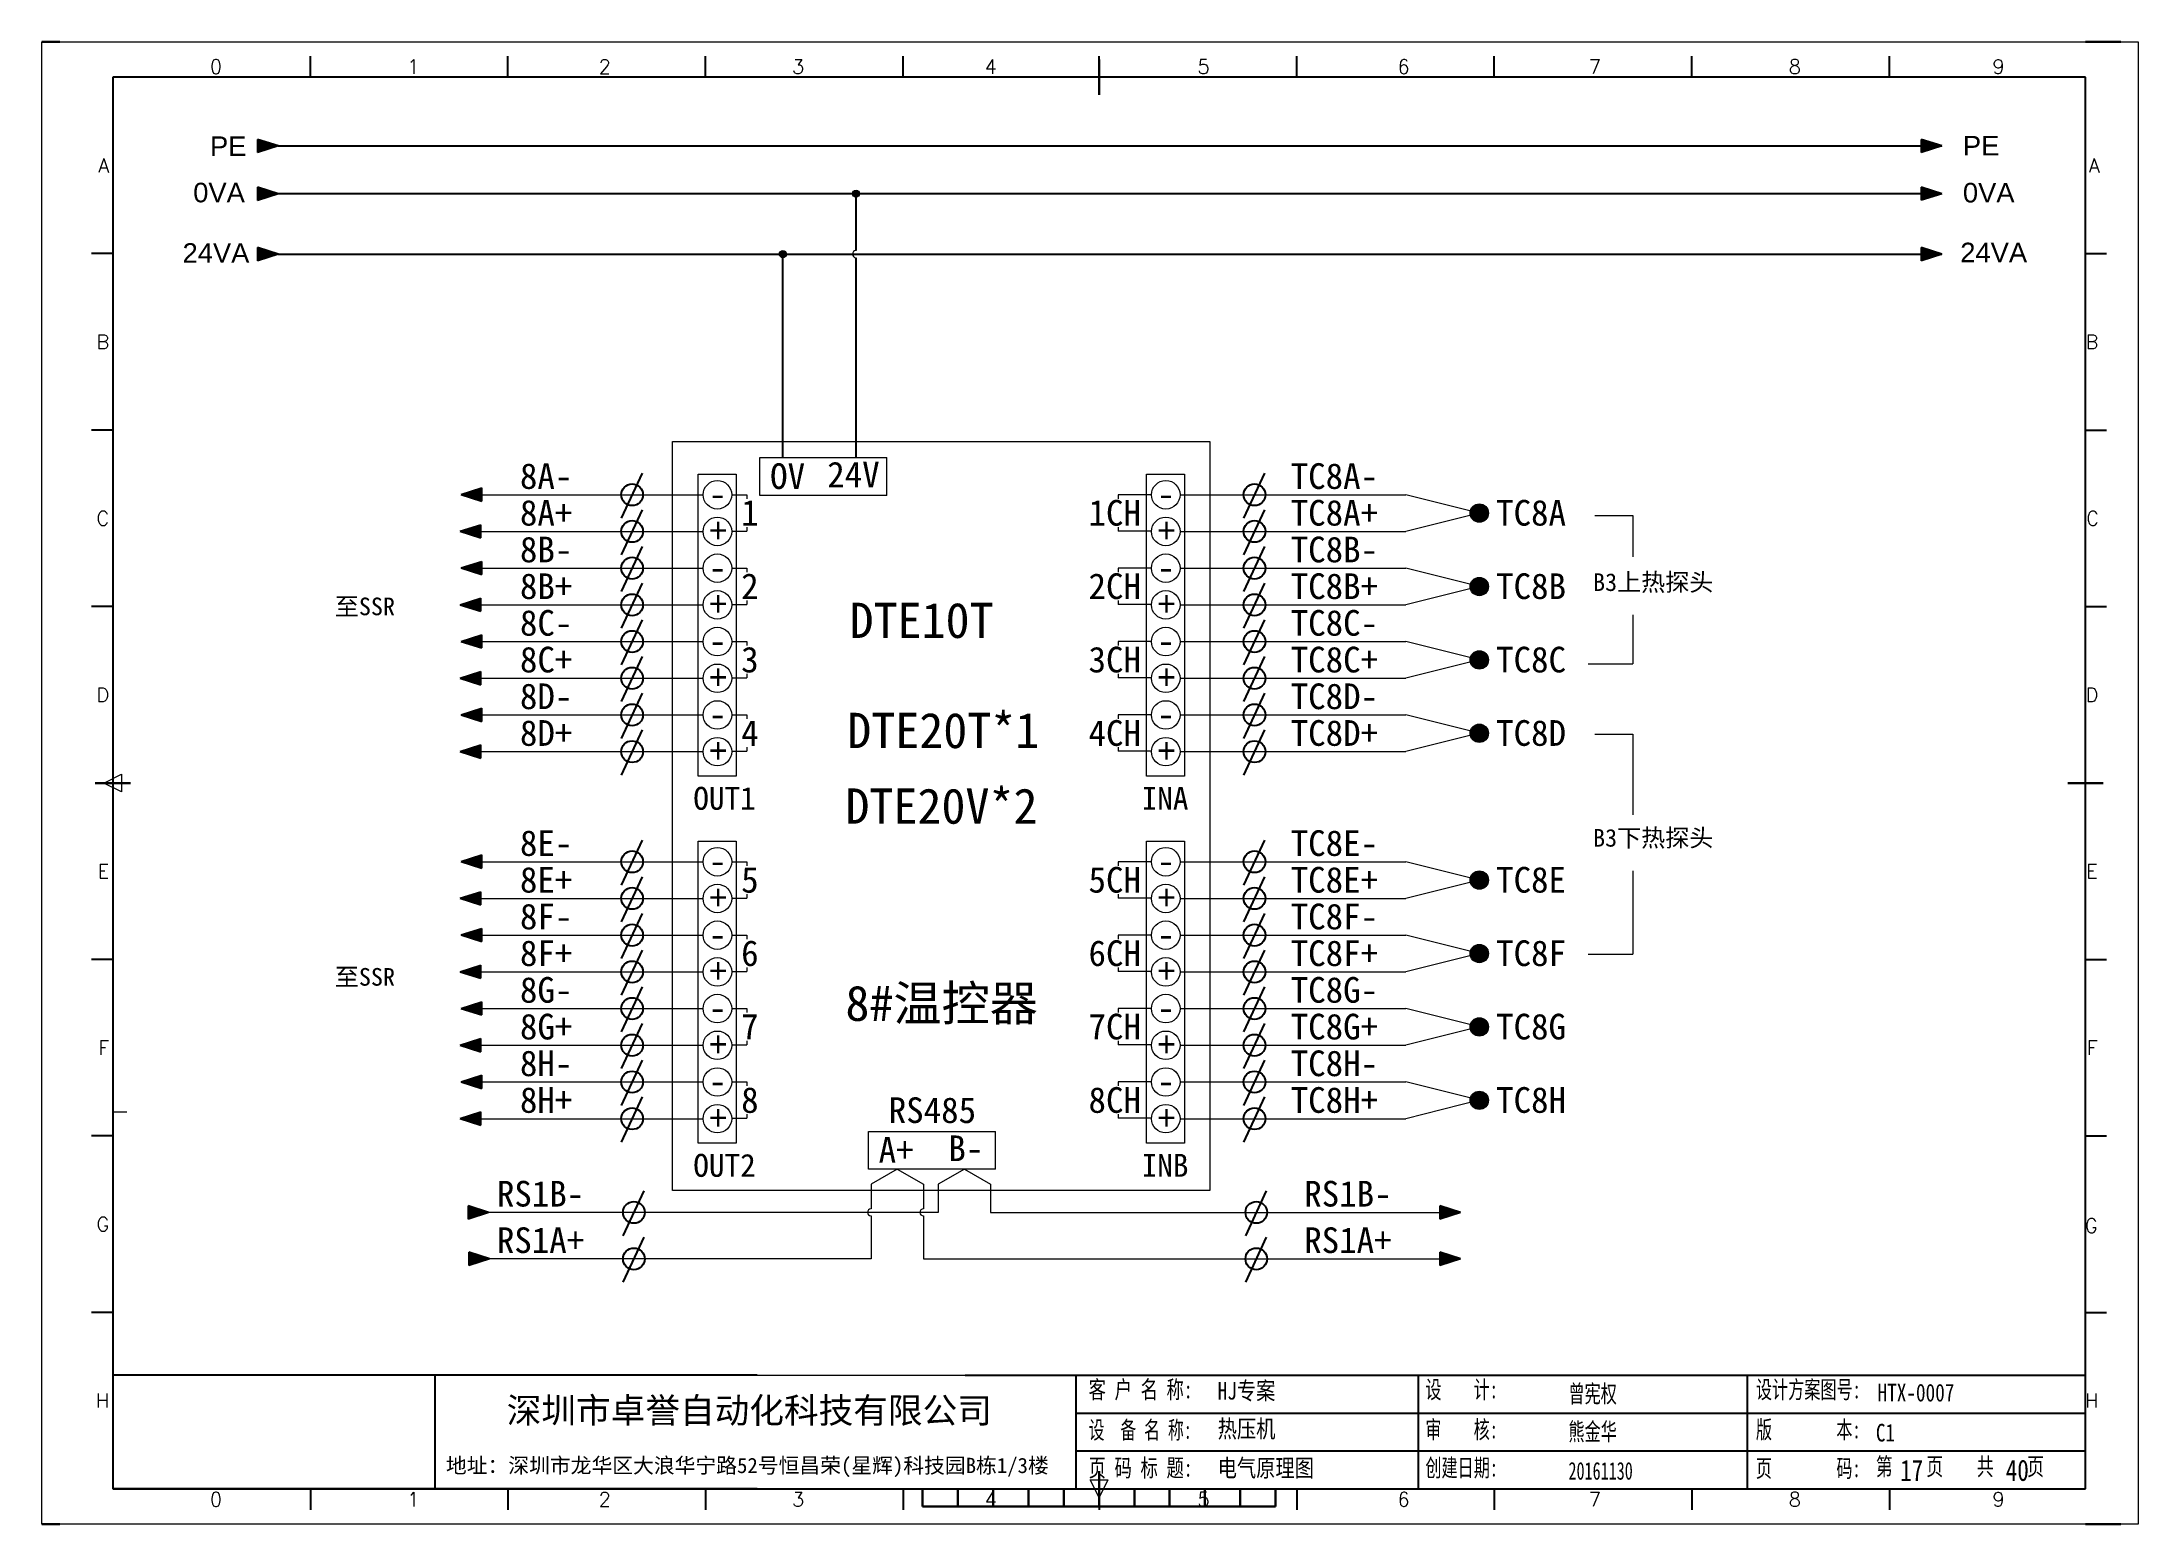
# Model space of a CAD drawing. Extents: x 35123 to 43919, y -4314 to -326.
# Drawn here: x 37957.4 to 38254.4, y -3263.9 to -3053.9 of the extents above; entities that cross this region are included whole.
import ezdxf
from ezdxf.enums import TextEntityAlignment as Align

# ---------------------------------------------------------------- set-up
doc = ezdxf.new("R2010")
doc.units = 0
doc.header["$MEASUREMENT"] = 0
doc.layers.add('AE_BOR', color=1, linetype='Continuous')
doc.layers.add('MISC', color=2, linetype='Continuous')
doc.styles.add('Standard0.67', font='', dxfattribs={"width": 0.67})
doc.styles.add('Standard_0.8', font='SimSun.ttf', dxfattribs={"width": 0.8})
doc.styles.add('WD', font='romans.shx', dxfattribs={"bigfont": 'gbcbig.shx'})
doc.styles.add('宋', font='SimSun.ttf', dxfattribs={"width": 0.7})
doc.styles.add('样式 0', font='')
doc.styles.add('样式 8', font='arial.ttf')
doc.styles.get('Standard0.67').set_extended_font_data('FangSong_GB2312')
doc.styles.get('样式 0').set_extended_font_data('KaiTi_GB2312')

msp = doc.modelspace()

# ---------------------------------------------------------------- texts
at = {"color": 0, "char_height": 2.772, "attachment_point": 1, "style": '样式 8'}
for s, insert, width in [('0VA', (37978.87, -3073.824), 4.96666), ('0VA', (38229.614, -3073.842), 4.96666), ('24VA', (37977.358, -3082.387), 4.96666), ('24VA', (38229.239, -3082.318), 15.27425)]:
    msp.add_mtext(s, dxfattribs=dict(at, insert=insert, width=width))
at = {"color": 0, "lineweight": 0, "attachment_point": 1}
for s, insert, char_height, width in [('{\\fSimSun|b0|i0|c134|p2;B3上热探头}', (38177.216, -3129.163), 2.5, 22.18919), ('{\\fSimSun|b0|i0|c134|p2;至SSR}', (37998.935, -3132.601), 2.5, 16.90853), ('{\\fSimSun|b0|i0|c134|p2;DTE10T}', (38071.863, -3133.322), 5, 33.81706), ('{\\fSimSun|b0|i0|c134|p2;DTE20T*1}', (38071.537, -3148.924), 5, 33.81706), ('{\\fSimSun|b0|i0|c134|p2;OUT1}', (38049.724, -3159.416), 3.25, 9.25756), ('{\\fSimSun|b0|i0|c134|p2;DTE20V*2}', (38071.282, -3159.635), 5, 33.81706), ('{\\fSimSun|b0|i0|c134|p2;INA}', (38113.251, -3159.416), 3.25, 9.25756), ('{\\fSimSun|b0|i0|c134|p2;B3下热探头}', (38177.216, -3165.388), 2.5, 22.18919), ('{\\fSimSun|b0|i0|c134|p2;至SSR}', (37998.935, -3185.088), 2.5, 16.90853), ('{\\fSimSun|b0|i0|c134|p2;8#温控器}', (38071.282, -3187.576), 5, 33.81706), ('{\\fSimSun|b0|i0|c134|p2;OUT2}', (38049.724, -3211.416), 3.25, 9.25756), ('{\\fSimSun|b0|i0|c134|p2;INB}', (38113.251, -3211.416), 3.25, 9.25756)]:
    msp.add_mtext(s, dxfattribs=dict(at, insert=insert, char_height=char_height, width=width))
at = {"ltscale": 2, "attachment_point": 1}
for s, insert, char_height, width, style in [('{\\fSimSun|b0|i0|c134|p2;\\W0.72;客 户 名 称:}', (38105.735, -3243.553), 2.5, 16.24768, 'Standard0.67'), ('{\\fSimSun|b0|i0|c134|p2;设    计:}', (38153.449, -3243.553), 2.5, 12.03121, 'Standard0.67'), ('{\\fSimSun|b0|i0|c134|p2;设计方案图号:}', (38200.282, -3243.553), 2.5, 15.1644, 'Standard0.67'), ('HJ专案', (38124.022, -3243.727), 2.5, 33.90777, 'Standard_0.8'), ('{\\fSimSun|b0|i0|c134|p2;曾宪权}', (38173.726, -3244.155), 2.5, 12.03121, 'Standard0.67'), ('{\\f@SimSun|b0|i0|c134|p2;HTX-0007}', (38217.521, -3243.994), 2.5, 33.90777, 'Standard_0.8'), ('{\\fSimSun|b0|i0|c134|p2;\\W0.66;设  备 名 称:}', (38105.735, -3249.282), 2.5, 15.12342, 'Standard0.67'), ('{\\fSimSun|b0|i0|c134|p2;热压机}', (38124.022, -3249.115), 2.5, 33.90777, 'Standard_0.8'), ('{\\fSimSun|b0|i0|c134|p2;审    核:}', (38153.449, -3249.227), 2.5, 12.03121, 'Standard0.67'), ('{\\fSimSun|b0|i0|c134|p2;熊金华}', (38173.726, -3249.517), 2.5, 12.03121, 'Standard0.67'), ('{\\fSimSun|b0|i0|c134|p2;版        本:}', (38200.282, -3249.227), 2.5, 16.84978, 'Standard0.67'), ('C1', (38217.281, -3249.667), 2.5, 5.97175, 'Standard_0.8'), ('{\\fSimSun|b0|i0|c134|p2;\\W0.72;页 码 标 题:}', (38105.735, -3254.65), 2.5, 15.12342, 'Standard0.67'), ('{\\fSimSun|b0|i0|c134|p2;电气原理图}', (38124.022, -3254.663), 2.5, 33.90777, 'Standard_0.8'), ('{\\fSimSun|b0|i0|c134|p2;创建日期:}', (38153.449, -3254.634), 2.5, 12.03121, 'Standard0.67'), ('{\\fSimSun|b0|i0|c134|p2;20161130}', (38173.726, -3255.075), 2.5, 12.03121, 'Standard0.67'), ('{\\fSimSun|b0|i0|c134|p2;页        码:}', (38200.282, -3254.713), 2.5, 15.72579, 'Standard0.67'), ('第    页    共    页', (38217.279, -3254.468), 2.5, 33.90777, '宋'), ('17', (38220.716, -3254.773), 3, 3.76639, 'Standard_0.8'), ('40', (38235.685, -3254.748), 3, 3.76639, 'Standard_0.8')]:
    msp.add_mtext(s, dxfattribs=dict(at, insert=insert, char_height=char_height, width=width, style=style))
at = {"attachment_point": 7}
for s, insert, char_height, width in [('{\\fSimSun|b0|i0|c134|p2;深圳市卓誉自动化科技有限公司}', (38023.287, -3249.958), 3.6, 80.67766), ('{\\fSimSun|b0|i0|c134|p2;地址：深圳市龙华区大浪华宁路52号恒昌荣(星辉)科技园B栋1/3楼}', (38014.675, -3257.218), 2.16, 89.25675)]:
    msp.add_mtext(s, dxfattribs=dict(at, insert=insert, char_height=char_height, width=width))
at = {"layer": 'MISC', "color": 0, "attachment_point": 1}
for s, insert, char_height, width, style in [('PE', (37981.25, -3067.259), 2.772, 4.96666, '样式 8'), ('PE', (38229.614, -3067.189), 2.772, 4.96666, '样式 8'), ('{\\fNSimSun|b0|i0|c134|p49;8A-}', (38025.162, -3113.564), 3.64, 3.36355, '样式 0'), ('{\\fNSimSun|b0|i0|c134|p49;OV}', (38060.61, -3113.57), 3.64, 3.36355, '样式 0'), ('{\\fNSimSun|b0|i0|c134|p49;24V}', (38068.699, -3113.349), 3.64, 3.36355, '样式 0'), ('{\\fNSimSun|b0|i0|c134|p49;TC8A-}', (38134.368, -3113.564), 3.64, 3.36355, '样式 0'), ('{\\fNSimSun|b0|i0|c134|p49;-}', (38051.943, -3116.083), 3.64, 3.36355, '样式 0'), ('{\\fNSimSun|b0|i0|c134|p49;-}', (38115.47, -3116.083), 3.64, 3.36355, '样式 0'), ('{\\fNSimSun|b0|i0|c134|p49;8A+}', (38025.162, -3118.764), 3.64, 3.36355, '样式 0'), ('{\\fNSimSun|b0|i0|c134|p49;1}', (38056.507, -3118.764), 3.64, 3.36355, '样式 0'), ('{\\fNSimSun|b0|i0|c134|p49;1CH}', (38105.722, -3118.764), 3.64, 3.36355, '样式 0'), ('{\\fNSimSun|b0|i0|c134|p49;TC8A+}', (38134.368, -3118.764), 3.64, 3.36355, '样式 0'), ('{\\fNSimSun|b0|i0|c134|p49;TC8A}', (38163.475, -3118.764), 3.64, 3.36355, '样式 0'), ('{\\fNSimSun|b0|i0|c134|p49;8B-}', (38025.162, -3123.964), 3.64, 3.36355, '样式 0'), ('{\\fNSimSun|b0|i0|c134|p49;+}', (38052.017, -3121.283), 3.64, 3.36355, '样式 0'), ('{\\fNSimSun|b0|i0|c134|p49;+}', (38115.544, -3121.283), 3.64, 3.36355, '样式 0'), ('{\\fNSimSun|b0|i0|c134|p49;TC8B-}', (38134.368, -3123.964), 3.64, 3.36355, '样式 0'), ('{\\fNSimSun|b0|i0|c134|p49;8B+}', (38025.162, -3129.164), 3.64, 3.36355, '样式 0'), ('{\\fNSimSun|b0|i0|c134|p49;-}', (38051.943, -3126.483), 3.64, 3.36355, '样式 0'), ('{\\fNSimSun|b0|i0|c134|p49;2}', (38056.507, -3129.164), 3.64, 3.36355, '样式 0'), ('{\\fNSimSun|b0|i0|c134|p49;2CH}', (38105.722, -3129.164), 3.64, 3.36355, '样式 0'), ('{\\fNSimSun|b0|i0|c134|p49;-}', (38115.47, -3126.483), 3.64, 3.36355, '样式 0'), ('{\\fNSimSun|b0|i0|c134|p49;TC8B+}', (38134.368, -3129.164), 3.64, 3.36355, '样式 0'), ('{\\fNSimSun|b0|i0|c134|p49;TC8B}', (38163.475, -3129.164), 3.64, 3.36355, '样式 0'), ('{\\fNSimSun|b0|i0|c134|p49;+}', (38052.017, -3131.683), 3.64, 3.36355, '样式 0'), ('{\\fNSimSun|b0|i0|c134|p49;+}', (38115.544, -3131.683), 3.64, 3.36355, '样式 0'), ('{\\fNSimSun|b0|i0|c134|p49;8C-}', (38025.162, -3134.364), 3.64, 3.36355, '样式 0'), ('{\\fNSimSun|b0|i0|c134|p49;TC8C-}', (38134.368, -3134.364), 3.64, 3.36355, '样式 0'), ('{\\fNSimSun|b0|i0|c134|p49;-}', (38051.943, -3136.883), 3.64, 3.36355, '样式 0'), ('{\\fNSimSun|b0|i0|c134|p49;-}', (38115.47, -3136.883), 3.64, 3.36355, '样式 0'), ('{\\fNSimSun|b0|i0|c134|p49;8C+}', (38025.162, -3139.564), 3.64, 3.36355, '样式 0'), ('{\\fNSimSun|b0|i0|c134|p49;3}', (38056.507, -3139.564), 3.64, 3.36355, '样式 0'), ('{\\fNSimSun|b0|i0|c134|p49;3CH}', (38105.722, -3139.564), 3.64, 3.36355, '样式 0'), ('{\\fNSimSun|b0|i0|c134|p49;TC8C+}', (38134.368, -3139.564), 3.64, 3.36355, '样式 0'), ('{\\fNSimSun|b0|i0|c134|p49;TC8C}', (38163.475, -3139.564), 3.64, 3.36355, '样式 0'), ('{\\fNSimSun|b0|i0|c134|p49;8D-}', (38025.162, -3144.764), 3.64, 3.36355, '样式 0'), ('{\\fNSimSun|b0|i0|c134|p49;+}', (38052.017, -3142.083), 3.64, 3.36355, '样式 0'), ('{\\fNSimSun|b0|i0|c134|p49;+}', (38115.544, -3142.083), 3.64, 3.36355, '样式 0'), ('{\\fNSimSun|b0|i0|c134|p49;TC8D-}', (38134.368, -3144.764), 3.64, 3.36355, '样式 0'), ('{\\fNSimSun|b0|i0|c134|p49;8D+}', (38025.162, -3149.964), 3.64, 3.36355, '样式 0'), ('{\\fNSimSun|b0|i0|c134|p49;-}', (38051.943, -3147.283), 3.64, 3.36355, '样式 0'), ('{\\fNSimSun|b0|i0|c134|p49;4}', (38056.507, -3149.964), 3.64, 3.36355, '样式 0'), ('{\\fNSimSun|b0|i0|c134|p49;4CH}', (38105.722, -3149.964), 3.64, 3.36355, '样式 0'), ('{\\fNSimSun|b0|i0|c134|p49;-}', (38115.47, -3147.283), 3.64, 3.36355, '样式 0'), ('{\\fNSimSun|b0|i0|c134|p49;TC8D+}', (38134.368, -3149.964), 3.64, 3.36355, '样式 0'), ('{\\fNSimSun|b0|i0|c134|p49;TC8D}', (38163.475, -3149.964), 3.64, 3.36355, '样式 0'), ('{\\fNSimSun|b0|i0|c134|p49;+}', (38052.017, -3152.483), 3.64, 3.36355, '样式 0'), ('{\\fNSimSun|b0|i0|c134|p49;+}', (38115.544, -3152.483), 3.64, 3.36355, '样式 0'), ('{\\fNSimSun|b0|i0|c134|p49;8E-}', (38025.162, -3165.564), 3.64, 3.36355, '样式 0'), ('{\\fNSimSun|b0|i0|c134|p49;TC8E-}', (38134.368, -3165.564), 3.64, 3.36355, '样式 0'), ('{\\fNSimSun|b0|i0|c134|p49;8E+}', (38025.162, -3170.764), 3.64, 3.36355, '样式 0'), ('{\\fNSimSun|b0|i0|c134|p49;-}', (38051.943, -3168.083), 3.64, 3.36355, '样式 0'), ('{\\fNSimSun|b0|i0|c134|p49;5}', (38056.507, -3170.764), 3.64, 3.36355, '样式 0'), ('{\\fNSimSun|b0|i0|c134|p49;5CH}', (38105.722, -3170.764), 3.64, 3.36355, '样式 0'), ('{\\fNSimSun|b0|i0|c134|p49;-}', (38115.47, -3168.083), 3.64, 3.36355, '样式 0'), ('{\\fNSimSun|b0|i0|c134|p49;TC8E+}', (38134.368, -3170.764), 3.64, 3.36355, '样式 0'), ('{\\fNSimSun|b0|i0|c134|p49;TC8E}', (38163.475, -3170.764), 3.64, 3.36355, '样式 0'), ('{\\fNSimSun|b0|i0|c134|p49;+}', (38052.017, -3173.283), 3.64, 3.36355, '样式 0'), ('{\\fNSimSun|b0|i0|c134|p49;+}', (38115.544, -3173.283), 3.64, 3.36355, '样式 0'), ('{\\fNSimSun|b0|i0|c134|p49;8F-}', (38025.162, -3175.964), 3.64, 3.36355, '样式 0'), ('{\\fNSimSun|b0|i0|c134|p49;TC8F-}', (38134.368, -3175.964), 3.64, 3.36355, '样式 0'), ('{\\fNSimSun|b0|i0|c134|p49;-}', (38051.943, -3178.483), 3.64, 3.36355, '样式 0'), ('{\\fNSimSun|b0|i0|c134|p49;-}', (38115.47, -3178.483), 3.64, 3.36355, '样式 0'), ('{\\fNSimSun|b0|i0|c134|p49;8F+}', (38025.162, -3181.164), 3.64, 3.36355, '样式 0'), ('{\\fNSimSun|b0|i0|c134|p49;6}', (38056.507, -3181.164), 3.64, 3.36355, '样式 0'), ('{\\fNSimSun|b0|i0|c134|p49;6CH}', (38105.722, -3181.164), 3.64, 3.36355, '样式 0'), ('{\\fNSimSun|b0|i0|c134|p49;TC8F+}', (38134.368, -3181.164), 3.64, 3.36355, '样式 0'), ('{\\fNSimSun|b0|i0|c134|p49;TC8F}', (38163.475, -3181.164), 3.64, 3.36355, '样式 0'), ('{\\fNSimSun|b0|i0|c134|p49;8G-}', (38025.162, -3186.364), 3.64, 3.36355, '样式 0'), ('{\\fNSimSun|b0|i0|c134|p49;+}', (38052.017, -3183.683), 3.64, 3.36355, '样式 0'), ('{\\fNSimSun|b0|i0|c134|p49;+}', (38115.544, -3183.683), 3.64, 3.36355, '样式 0'), ('{\\fNSimSun|b0|i0|c134|p49;TC8G-}', (38134.368, -3186.364), 3.64, 3.36355, '样式 0'), ('{\\fNSimSun|b0|i0|c134|p49;8G+}', (38025.162, -3191.564), 3.64, 3.36355, '样式 0'), ('{\\fNSimSun|b0|i0|c134|p49;-}', (38051.943, -3188.883), 3.64, 3.36355, '样式 0'), ('{\\fNSimSun|b0|i0|c134|p49;7}', (38056.507, -3191.564), 3.64, 3.36355, '样式 0'), ('{\\fNSimSun|b0|i0|c134|p49;7CH}', (38105.722, -3191.564), 3.64, 3.36355, '样式 0'), ('{\\fNSimSun|b0|i0|c134|p49;-}', (38115.47, -3188.883), 3.64, 3.36355, '样式 0'), ('{\\fNSimSun|b0|i0|c134|p49;TC8G+}', (38134.368, -3191.564), 3.64, 3.36355, '样式 0'), ('{\\fNSimSun|b0|i0|c134|p49;TC8G}', (38163.475, -3191.564), 3.64, 3.36355, '样式 0'), ('{\\fNSimSun|b0|i0|c134|p49;+}', (38052.017, -3194.083), 3.64, 3.36355, '样式 0'), ('{\\fNSimSun|b0|i0|c134|p49;+}', (38115.544, -3194.083), 3.64, 3.36355, '样式 0'), ('{\\fNSimSun|b0|i0|c134|p49;8H-}', (38025.162, -3196.764), 3.64, 3.36355, '样式 0'), ('{\\fNSimSun|b0|i0|c134|p49;TC8H-}', (38134.368, -3196.764), 3.64, 3.36355, '样式 0'), ('{\\fNSimSun|b0|i0|c134|p49;-}', (38051.943, -3199.283), 3.64, 3.36355, '样式 0'), ('{\\fNSimSun|b0|i0|c134|p49;-}', (38115.47, -3199.283), 3.64, 3.36355, '样式 0'), ('{\\fNSimSun|b0|i0|c134|p49;8H+}', (38025.162, -3201.964), 3.64, 3.36355, '样式 0'), ('{\\fNSimSun|b0|i0|c134|p49;8}', (38056.507, -3201.964), 3.64, 3.36355, '样式 0'), ('{\\fNSimSun|b0|i0|c134|p49;RS485}', (38077.413, -3203.405), 3.64, 3.36355, '样式 0'), ('{\\fNSimSun|b0|i0|c134|p49;8CH}', (38105.722, -3201.964), 3.64, 3.36355, '样式 0'), ('{\\fNSimSun|b0|i0|c134|p49;TC8H+}', (38134.368, -3201.964), 3.64, 3.36355, '样式 0'), ('{\\fNSimSun|b0|i0|c134|p49;TC8H}', (38163.475, -3201.964), 3.64, 3.36355, '样式 0'), ('{\\fNSimSun|b0|i0|c134|p49;+}', (38052.017, -3204.483), 3.64, 3.36355, '样式 0'), ('{\\fNSimSun|b0|i0|c134|p49;+}', (38115.544, -3204.483), 3.64, 3.36355, '样式 0'), ('{\\fNSimSun|b0|i0|c134|p49;A+}', (38075.984, -3209.029), 3.64, 3.36355, '样式 0'), ('{\\fNSimSun|b0|i0|c134|p49;B-}', (38085.86, -3208.808), 3.64, 3.36355, '样式 0'), ('{\\fNSimSun|b0|i0|c134|p49;RS1B-}', (38021.891, -3215.243), 3.64, 3.36355, '样式 0'), ('{\\fNSimSun|b0|i0|c134|p49;RS1B-}', (38136.282, -3215.243), 3.64, 3.36355, '样式 0'), ('{\\fNSimSun|b0|i0|c134|p49;RS1A+}', (38021.891, -3221.829), 3.64, 3.36355, '样式 0'), ('{\\fNSimSun|b0|i0|c134|p49;RS1A+}', (38136.282, -3221.829), 3.64, 3.36355, '样式 0')]:
    msp.add_mtext(s, dxfattribs=dict(at, insert=insert, char_height=char_height, width=width, style=style))

# ---------------------------------------------------------------- blocks, each defined once
blk = doc.blocks.new('gb_a2_a')
for p, q in [((584, 410), (25, 410)), ((25, 410), (25, 10)), ((584, 10), (584, 410)), ((25, 10), (584, 10))]:
    blk.add_line(p, q)
at = {"lineweight": 9, "ltscale": 0.1}
blk.add_line((25, 116.86), (29, 116.86), dxfattribs=at)
at = {"layer": 'AE_BOR', "lineweight": 30}
for p, q in [((10, 420), (4.93, 420)), ((594, 420), (584, 420)), ((4.93, 0), (10, 0)), ((594, 0), (584, 0))]:
    blk.add_line(p, q, dxfattribs=at)
at = {"layer": 'AE_BOR', "color": 1, "lineweight": 15}
for p, q in [((4.93, 420), (598.93, 420)), ((4.93, 0), (4.93, 420)), ((598.93, 420), (598.93, 0)), ((22.5, 210), (27.5, 212.5)), ((27.5, 207.5), (22.5, 210)), ((27.5, 212.5), (27.5, 207.5)), ((304.5, 7.5), (302, 12.5)), ((302, 12.5), (307, 12.5)), ((307, 12.5), (304.5, 7.5)), ((598.93, 0), (4.93, 0))]:
    blk.add_line(p, q, dxfattribs=at)
at = {"layer": 'AE_BOR'}
for p, q in [((81, 410), (81, 416)), ((137, 410), (137, 416)), ((193, 410), (193, 416)), ((249, 410), (249, 416)), ((304.5, 410), (304.5, 416)), ((360.5, 410), (360.5, 416)), ((416.5, 410), (416.5, 416)), ((472.5, 410), (472.5, 416)), ((528.5, 410), (528.5, 416)), ((25, 360), (19, 360)), ((584, 360), (590, 360)), ((25, 310), (19, 310)), ((584, 310), (590, 310)), ((25, 260), (19, 260)), ((584, 260), (590, 260)), ((25, 160), (19, 160)), ((584, 160), (590, 160)), ((25, 110), (19, 110)), ((584, 110), (590, 110)), ((25, 60), (19, 60)), ((584, 60), (590, 60)), ((81, 10), (81, 4)), ((137, 10), (137, 4)), ((193, 10), (193, 4)), ((249, 10), (249, 4)), ((304.5, 10), (304.5, 4)), ((360.5, 10), (360.5, 4)), ((416.5, 10), (416.5, 4)), ((472.5, 10), (472.5, 4)), ((528.5, 10), (528.5, 4))]:
    blk.add_line(p, q, dxfattribs=at)
at = {"layer": 'AE_BOR', "color": 2, "lineweight": 30}
for p, q in [((304.5, 405), (304.5, 415)), ((20, 210), (30, 210)), ((579, 210), (589, 210)), ((304.5, 10), (304.5, 15)), ((304.5, 15), (304.5, 5)), ((254.5, 5), (254.5, 10)), ((264.5, 5), (264.5, 10)), ((274.5, 5), (274.5, 10)), ((284.5, 5), (284.5, 10)), ((294.5, 5), (294.5, 10)), ((304.5, 10), (304.5, 5)), ((314.5, 5), (314.5, 10)), ((324.5, 5), (324.5, 10)), ((334.5, 5), (334.5, 10)), ((344.5, 5), (344.5, 10)), ((354.5, 5), (354.5, 10)), ((254.5, 5), (354.5, 5))]:
    blk.add_line(p, q, dxfattribs=at)
at = {"layer": 'AE_BOR', "style": 'WD'}
for s, p in [('0', (54.27, 411)), ('1', (110.12, 411)), ('2', (164.42, 411)), ('3', (219.22, 411)), ('4', (273.82, 411)), ('5', (334.12, 411)), ('6', (390.81, 411)), ('7', (445.01, 411)), ('8', (501.67, 411)), ('9', (559.4, 411)), ('0', (54.27, 5)), ('1', (110.12, 5)), ('2', (164.42, 5)), ('3', (219.22, 5)), ('4', (273.82, 5)), ('5', (334.12, 5)), ('6', (390.81, 5)), ('7', (445.01, 5)), ('8', (501.67, 5)), ('9', (559.4, 5))]:
    blk.add_text(s, height=4, dxfattribs=at).set_placement(p, align=Align.CENTER)
for s, p in [('A', (24, 385)), ('A', (588.05, 385)), ('B', (24, 335)), ('B', (587.67, 335)), ('C', (24, 285)), ('C', (587.86, 285)), ('D', (24, 235)), ('D', (587.67, 235)), ('E', (24, 185)), ('E', (587.48, 185)), ('F', (24, 135)), ('F', (587.48, 135)), ('F', (587.48, 135)), ('G', (24, 85)), ('G', (587.48, 84.56)), ('H', (24, 35)), ('H', (587.67, 35))]:
    blk.add_text(s, height=4, dxfattribs=at).set_placement(p, align=Align.MIDDLE_RIGHT)

# ---------------------------------------------------------------- hatches: boundary and pattern name
for points in [[(37990.915, -3075.379), (37987.997, -3074.443), (37987.997, -3076.314)], [(38226.619, -3075.375), (38223.701, -3074.439), (38223.701, -3076.31)], [(37990.915, -3083.944), (37987.997, -3083.009), (37987.997, -3084.88)], [(38226.619, -3083.94), (38223.701, -3083.005), (38223.701, -3084.876)], [(38016.839, -3118.005), (38019.758, -3118.94), (38019.758, -3117.07)], [(38016.684, -3123.205), (38019.602, -3124.14), (38019.602, -3122.27)], [(38016.839, -3128.405), (38019.758, -3129.34), (38019.758, -3127.47)], [(38016.684, -3133.605), (38019.602, -3134.54), (38019.602, -3132.67)], [(38016.839, -3138.805), (38019.758, -3139.74), (38019.758, -3137.87)], [(38016.684, -3144.005), (38019.602, -3144.94), (38019.602, -3143.07)], [(38016.839, -3149.205), (38019.758, -3150.14), (38019.758, -3148.27)], [(38016.684, -3154.405), (38019.602, -3155.34), (38019.602, -3153.47)], [(38016.839, -3170.005), (38019.758, -3170.94), (38019.758, -3169.07)], [(38016.684, -3175.205), (38019.602, -3176.14), (38019.602, -3174.27)], [(38016.839, -3180.405), (38019.758, -3181.34), (38019.758, -3179.47)], [(38016.684, -3185.605), (38019.602, -3186.54), (38019.602, -3184.67)], [(38016.839, -3190.805), (38019.758, -3191.74), (38019.758, -3189.87)], [(38016.684, -3196.005), (38019.602, -3196.94), (38019.602, -3195.07)], [(38016.839, -3201.205), (38019.758, -3202.14), (38019.758, -3200.27)], [(38016.684, -3206.405), (38019.602, -3207.34), (38019.602, -3205.47)], [(38020.73, -3219.713), (38017.811, -3218.777), (38017.811, -3220.648)], [(38158.442, -3219.713), (38155.523, -3218.777), (38155.523, -3220.648)], [(38020.84, -3226.298), (38017.922, -3225.363), (38017.922, -3227.234)], [(38158.442, -3226.294), (38155.523, -3225.359), (38155.523, -3227.229)]]:
    msp.add_hatch(color=0).paths.add_polyline_path(points)
at = {"lineweight": 0}
h = msp.add_hatch(color=0, dxfattribs=at)
edge = h.paths.add_edge_path()
edge.add_arc((38072.779, -3075.375), 0.5, 0, 360)
h = msp.add_hatch(color=0, dxfattribs=at)
edge = h.paths.add_edge_path()
edge.add_arc((38062.422, -3083.94), 0.5, 0, 360)
h = msp.add_hatch(color=0, dxfattribs=at)
edge = h.paths.add_edge_path()
edge.add_arc((38161.086, -3120.63), 1.3, 0, 360)
h = msp.add_hatch(color=0, dxfattribs=at)
edge = h.paths.add_edge_path()
edge.add_arc((38161.086, -3131.03), 1.3, 0, 360)
h = msp.add_hatch(color=0, dxfattribs=at)
edge = h.paths.add_edge_path()
edge.add_arc((38161.086, -3141.43), 1.3, 0, 360)
h = msp.add_hatch(color=0, dxfattribs=at)
edge = h.paths.add_edge_path()
edge.add_arc((38161.086, -3151.83), 1.3, 0, 360)
h = msp.add_hatch(color=0, dxfattribs=at)
edge = h.paths.add_edge_path()
edge.add_arc((38161.086, -3172.63), 1.3, 0, 360)
h = msp.add_hatch(color=0, dxfattribs=at)
edge = h.paths.add_edge_path()
edge.add_arc((38161.086, -3183.03), 1.3, 0, 360)
h = msp.add_hatch(color=0, dxfattribs=at)
edge = h.paths.add_edge_path()
edge.add_arc((38161.086, -3193.43), 1.3, 0, 360)
h = msp.add_hatch(color=0, dxfattribs=at)
edge = h.paths.add_edge_path()
edge.add_arc((38161.086, -3203.83), 1.3, 0, 360)
at = {"layer": 'MISC'}
for points in [[(37990.915, -3068.614), (37987.997, -3067.679), (37987.997, -3069.549)], [(38226.619, -3068.61), (38223.701, -3067.675), (38223.701, -3069.545)]]:
    msp.add_hatch(color=0, dxfattribs=at).paths.add_polyline_path(points)

# ---------------------------------------------------------------- linework, layer by layer
at = {"color": 0}
for p, q in [((37990.915, -3075.379), (37987.997, -3074.443)), ((37987.997, -3074.443), (37987.997, -3076.314)), ((37990.915, -3075.379), (37987.997, -3076.314)), ((38226.619, -3075.375), (37990.903, -3075.375)), ((38226.619, -3075.375), (38223.701, -3074.439)), ((38223.701, -3074.439), (38223.701, -3076.31)), ((38226.619, -3075.375), (38223.701, -3076.31)), ((37990.915, -3083.944), (37987.997, -3083.009)), ((37987.997, -3083.009), (37987.997, -3084.88)), ((37990.915, -3083.944), (37987.997, -3084.88)), ((37990.903, -3083.94), (38226.619, -3083.94)), ((38226.619, -3083.94), (38223.701, -3083.005)), ((38223.701, -3083.005), (38223.701, -3084.876)), ((38226.619, -3083.94), (38223.701, -3084.876)), ((38039.555, -3121.342), (38042.508, -3114.954)), ((38127.739, -3121.342), (38130.691, -3114.954)), ((38016.839, -3118.005), (38019.758, -3117.07)), ((38016.839, -3118.005), (38019.758, -3118.94)), ((38019.758, -3118.94), (38019.758, -3117.07)), ((38039.555, -3126.542), (38042.508, -3120.154)), ((38127.739, -3126.542), (38130.691, -3120.154)), ((38016.684, -3123.205), (38019.602, -3122.27)), ((38016.684, -3123.205), (38019.602, -3124.14)), ((38019.602, -3124.14), (38019.602, -3122.27)), ((38039.555, -3131.742), (38042.508, -3125.354)), ((38127.739, -3131.742), (38130.691, -3125.354)), ((38016.839, -3128.405), (38019.758, -3127.47)), ((38016.839, -3128.405), (38019.758, -3129.34)), ((38019.758, -3129.34), (38019.758, -3127.47)), ((38016.684, -3133.605), (38019.602, -3132.67)), ((38019.602, -3134.54), (38019.602, -3132.67)), ((38039.555, -3136.942), (38042.508, -3130.554)), ((38127.739, -3136.942), (38130.691, -3130.554)), ((38016.684, -3133.605), (38019.602, -3134.54)), ((38039.555, -3142.142), (38042.508, -3135.754)), ((38127.739, -3142.142), (38130.691, -3135.754)), ((38016.839, -3138.805), (38019.758, -3137.87)), ((38016.839, -3138.805), (38019.758, -3139.74)), ((38019.758, -3139.74), (38019.758, -3137.87)), ((38039.555, -3147.342), (38042.508, -3140.954)), ((38127.739, -3147.342), (38130.691, -3140.954)), ((38016.684, -3144.005), (38019.602, -3143.07)), ((38016.684, -3144.005), (38019.602, -3144.94)), ((38019.602, -3144.94), (38019.602, -3143.07)), ((38039.555, -3152.542), (38042.508, -3146.154)), ((38127.739, -3152.542), (38130.691, -3146.154)), ((38016.839, -3149.205), (38019.758, -3148.27)), ((38016.839, -3149.205), (38019.758, -3150.14)), ((38019.758, -3150.14), (38019.758, -3148.27)), ((38016.684, -3154.405), (38019.602, -3153.47)), ((38019.602, -3155.34), (38019.602, -3153.47)), ((38039.555, -3157.742), (38042.508, -3151.354)), ((38127.739, -3157.742), (38130.691, -3151.354)), ((38016.684, -3154.405), (38019.602, -3155.34)), ((38039.555, -3173.342), (38042.508, -3166.954)), ((38127.739, -3173.342), (38130.691, -3166.954)), ((38016.839, -3170.005), (38019.758, -3169.07)), ((38016.839, -3170.005), (38019.758, -3170.94)), ((38019.758, -3170.94), (38019.758, -3169.07)), ((38016.684, -3175.205), (38019.602, -3174.27)), ((38019.602, -3176.14), (38019.602, -3174.27)), ((38039.555, -3178.542), (38042.508, -3172.154)), ((38127.739, -3178.542), (38130.691, -3172.154)), ((38016.684, -3175.205), (38019.602, -3176.14)), ((38039.555, -3183.742), (38042.508, -3177.354)), ((38127.739, -3183.742), (38130.691, -3177.354)), ((38016.839, -3180.405), (38019.758, -3179.47)), ((38016.839, -3180.405), (38019.758, -3181.34)), ((38019.758, -3181.34), (38019.758, -3179.47)), ((38039.555, -3188.942), (38042.508, -3182.554)), ((38127.739, -3188.942), (38130.691, -3182.554)), ((38016.684, -3185.605), (38019.602, -3184.67)), ((38016.684, -3185.605), (38019.602, -3186.54)), ((38019.602, -3186.54), (38019.602, -3184.67)), ((38039.555, -3194.142), (38042.508, -3187.754)), ((38127.739, -3194.142), (38130.691, -3187.754)), ((38016.839, -3190.805), (38019.758, -3189.87)), ((38016.839, -3190.805), (38019.758, -3191.74)), ((38019.758, -3191.74), (38019.758, -3189.87)), ((38016.684, -3196.005), (38019.602, -3195.07)), ((38019.602, -3196.94), (38019.602, -3195.07)), ((38039.555, -3199.342), (38042.508, -3192.954)), ((38127.739, -3199.342), (38130.691, -3192.954)), ((38016.684, -3196.005), (38019.602, -3196.94)), ((38039.555, -3204.542), (38042.508, -3198.154)), ((38127.739, -3204.542), (38130.691, -3198.154)), ((38016.839, -3201.205), (38019.758, -3200.27)), ((38016.839, -3201.205), (38019.758, -3202.14)), ((38019.758, -3202.14), (38019.758, -3200.27)), ((38039.555, -3209.742), (38042.508, -3203.354)), ((38127.739, -3209.742), (38130.691, -3203.354)), ((38016.684, -3206.405), (38019.602, -3205.47)), ((38016.684, -3206.405), (38019.602, -3207.34)), ((38019.602, -3207.34), (38019.602, -3205.47)), ((38020.73, -3219.713), (38017.811, -3218.777)), ((38017.811, -3218.777), (38017.811, -3220.648)), ((38039.8, -3223.021), (38042.752, -3216.633)), ((38127.993, -3223.021), (38130.946, -3216.633)), ((38158.442, -3219.713), (38155.523, -3218.777)), ((38155.523, -3218.777), (38155.523, -3220.648)), ((38020.73, -3219.713), (38017.811, -3220.648)), ((38158.442, -3219.713), (38155.523, -3220.648)), ((38020.84, -3226.298), (38017.922, -3225.363)), ((38017.922, -3225.363), (38017.922, -3227.234)), ((38039.8, -3229.606), (38042.752, -3223.219)), ((38127.993, -3229.606), (38130.946, -3223.219)), ((38158.442, -3226.294), (38155.523, -3225.359)), ((38155.523, -3225.359), (38155.523, -3227.229)), ((38020.84, -3226.298), (38017.922, -3227.234)), ((38158.442, -3226.294), (38155.523, -3227.229))]:
    msp.add_line(p, q, dxfattribs=at)
at = {"color": 0, "ltscale": 2}
for p, q in [((38072.779, -3083.44), (38072.779, -3075.375)), ((38062.422, -3112.768), (38062.422, -3083.94)), ((38072.779, -3112.768), (38072.779, -3084.44))]:
    msp.add_line(p, q, dxfattribs=at)
at = {"color": 0, "lineweight": 0}
for p, q in [((38046.789, -3110.48), (38122.91, -3110.48)), ((38046.789, -3216.628), (38046.789, -3110.48)), ((38122.91, -3110.48), (38122.91, -3216.628)), ((38050.407, -3115.112), (38055.784, -3115.112)), ((38050.407, -3157.923), (38050.407, -3115.112)), ((38055.784, -3115.112), (38055.784, -3157.923)), ((38059.152, -3118.146), (38059.152, -3112.768)), ((38059.152, -3112.768), (38077.152, -3112.768)), ((38077.152, -3118.146), (38077.152, -3112.768)), ((38113.934, -3115.112), (38119.311, -3115.112)), ((38113.934, -3157.923), (38113.934, -3115.112)), ((38119.311, -3115.112), (38119.311, -3157.923)), ((38016.917, -3118.03), (38051.126, -3118.03)), ((38055.165, -3118.03), (38057.303, -3118.03)), ((38057.303, -3118.03), (38057.303, -3118.596)), ((38077.152, -3118.146), (38059.152, -3118.146)), ((38114.653, -3118.03), (38109.915, -3118.03)), ((38109.915, -3118.03), (38109.915, -3118.596)), ((38118.692, -3118.03), (38150.686, -3118.03)), ((38161.086, -3120.63), (38150.686, -3118.03)), ((38161.086, -3120.63), (38150.686, -3123.23)), ((38177.479, -3120.961), (38182.835, -3120.961)), ((38182.835, -3120.961), (38182.835, -3126.82)), ((38016.761, -3123.23), (38051.126, -3123.23)), ((38055.165, -3123.175), (38057.303, -3123.175)), ((38057.303, -3122.608), (38057.303, -3123.175)), ((38109.915, -3122.608), (38109.915, -3123.175)), ((38114.654, -3123.175), (38109.915, -3123.175)), ((38118.692, -3123.23), (38150.686, -3123.23)), ((38016.917, -3128.43), (38051.126, -3128.43)), ((38055.165, -3128.43), (38057.303, -3128.43)), ((38057.303, -3128.43), (38057.303, -3128.996)), ((38114.653, -3128.43), (38109.915, -3128.43)), ((38109.915, -3128.43), (38109.915, -3128.996)), ((38118.692, -3128.43), (38150.686, -3128.43)), ((38161.086, -3131.03), (38150.686, -3128.43)), ((38057.303, -3133.008), (38057.303, -3133.575)), ((38109.915, -3133.008), (38109.915, -3133.575)), ((38161.086, -3131.03), (38150.686, -3133.63)), ((38016.761, -3133.63), (38051.126, -3133.63)), ((38055.165, -3133.575), (38057.303, -3133.575)), ((38114.654, -3133.575), (38109.915, -3133.575)), ((38118.692, -3133.63), (38150.686, -3133.63)), ((38182.835, -3135.047), (38182.835, -3141.975)), ((38016.917, -3138.83), (38051.126, -3138.83)), ((38055.165, -3138.83), (38057.303, -3138.83)), ((38057.303, -3138.83), (38057.303, -3139.396)), ((38114.653, -3138.83), (38109.915, -3138.83)), ((38109.915, -3138.83), (38109.915, -3139.396)), ((38118.692, -3138.83), (38150.686, -3138.83)), ((38161.086, -3141.43), (38150.686, -3138.83)), ((38161.086, -3141.43), (38150.686, -3144.03)), ((38176.526, -3141.975), (38182.835, -3141.975)), ((38016.761, -3144.03), (38051.126, -3144.03)), ((38055.165, -3143.975), (38057.303, -3143.975)), ((38057.303, -3143.408), (38057.303, -3143.975)), ((38109.915, -3143.408), (38109.915, -3143.975)), ((38114.654, -3143.975), (38109.915, -3143.975)), ((38118.692, -3144.03), (38150.686, -3144.03)), ((38016.917, -3149.23), (38051.126, -3149.23)), ((38055.165, -3149.23), (38057.303, -3149.23)), ((38057.303, -3149.23), (38057.303, -3149.796)), ((38114.653, -3149.23), (38109.915, -3149.23)), ((38109.915, -3149.23), (38109.915, -3149.796)), ((38118.692, -3149.23), (38150.686, -3149.23)), ((38161.086, -3151.83), (38150.686, -3149.23)), ((38057.303, -3153.808), (38057.303, -3154.375)), ((38109.915, -3153.808), (38109.915, -3154.375)), ((38161.086, -3151.83), (38150.686, -3154.43)), ((38177.479, -3151.941), (38182.835, -3151.941)), ((38182.835, -3151.941), (38182.835, -3163.39)), ((38016.761, -3154.43), (38051.126, -3154.43)), ((38055.165, -3154.375), (38057.303, -3154.375)), ((38114.654, -3154.375), (38109.915, -3154.375)), ((38118.692, -3154.43), (38150.686, -3154.43)), ((38055.784, -3157.923), (38050.407, -3157.923)), ((38119.311, -3157.923), (38113.934, -3157.923)), ((38050.407, -3167.112), (38055.784, -3167.112)), ((38050.407, -3209.923), (38050.407, -3167.112)), ((38055.784, -3167.112), (38055.784, -3209.923)), ((38113.934, -3167.112), (38119.311, -3167.112)), ((38113.934, -3209.923), (38113.934, -3167.112)), ((38119.311, -3167.112), (38119.311, -3209.923)), ((38016.917, -3170.03), (38051.126, -3170.03)), ((38055.165, -3170.03), (38057.303, -3170.03)), ((38057.303, -3170.03), (38057.303, -3170.596)), ((38114.653, -3170.03), (38109.915, -3170.03)), ((38109.915, -3170.03), (38109.915, -3170.596)), ((38118.692, -3170.03), (38150.686, -3170.03)), ((38161.086, -3172.63), (38150.686, -3170.03)), ((38182.835, -3171.319), (38182.835, -3183.118)), ((38057.303, -3174.608), (38057.303, -3175.175)), ((38109.915, -3174.608), (38109.915, -3175.175)), ((38161.086, -3172.63), (38150.686, -3175.23)), ((38016.761, -3175.23), (38051.126, -3175.23)), ((38055.165, -3175.175), (38057.303, -3175.175)), ((38114.654, -3175.175), (38109.915, -3175.175)), ((38118.692, -3175.23), (38150.686, -3175.23)), ((38016.917, -3180.43), (38051.126, -3180.43)), ((38055.165, -3180.43), (38057.303, -3180.43)), ((38057.303, -3180.43), (38057.303, -3180.996)), ((38114.653, -3180.43), (38109.915, -3180.43)), ((38109.915, -3180.43), (38109.915, -3180.996)), ((38118.692, -3180.43), (38150.686, -3180.43)), ((38161.086, -3183.03), (38150.686, -3180.43)), ((38161.086, -3183.03), (38150.686, -3185.63)), ((38176.526, -3183.118), (38182.835, -3183.118)), ((38016.761, -3185.63), (38051.126, -3185.63)), ((38055.165, -3185.575), (38057.303, -3185.575)), ((38057.303, -3185.008), (38057.303, -3185.575)), ((38109.915, -3185.008), (38109.915, -3185.575)), ((38114.654, -3185.575), (38109.915, -3185.575)), ((38118.692, -3185.63), (38150.686, -3185.63)), ((38016.917, -3190.83), (38051.126, -3190.83)), ((38055.165, -3190.83), (38057.303, -3190.83)), ((38057.303, -3190.83), (38057.303, -3191.396)), ((38114.653, -3190.83), (38109.915, -3190.83)), ((38109.915, -3190.83), (38109.915, -3191.396)), ((38118.692, -3190.83), (38150.686, -3190.83)), ((38161.086, -3193.43), (38150.686, -3190.83)), ((38057.303, -3195.408), (38057.303, -3195.975)), ((38109.915, -3195.408), (38109.915, -3195.975)), ((38161.086, -3193.43), (38150.686, -3196.03)), ((38016.761, -3196.03), (38051.126, -3196.03)), ((38055.165, -3195.975), (38057.303, -3195.975)), ((38114.654, -3195.975), (38109.915, -3195.975)), ((38118.692, -3196.03), (38150.686, -3196.03)), ((38016.917, -3201.23), (38051.126, -3201.23)), ((38055.165, -3201.23), (38057.303, -3201.23)), ((38057.303, -3201.23), (38057.303, -3201.796)), ((38114.653, -3201.23), (38109.915, -3201.23)), ((38109.915, -3201.23), (38109.915, -3201.796)), ((38118.692, -3201.23), (38150.686, -3201.23)), ((38161.086, -3203.83), (38150.686, -3201.23)), ((38161.086, -3203.83), (38150.686, -3206.43)), ((38016.761, -3206.43), (38051.126, -3206.43)), ((38055.165, -3206.375), (38057.303, -3206.375)), ((38057.303, -3205.808), (38057.303, -3206.375)), ((38109.915, -3205.808), (38109.915, -3206.375)), ((38114.654, -3206.375), (38109.915, -3206.375)), ((38118.692, -3206.43), (38150.686, -3206.43)), ((38055.784, -3209.923), (38050.407, -3209.923)), ((38074.526, -3213.604), (38074.526, -3208.227)), ((38074.526, -3208.227), (38092.526, -3208.227)), ((38092.526, -3213.604), (38092.526, -3208.227)), ((38119.311, -3209.923), (38113.934, -3209.923)), ((38092.526, -3213.604), (38074.526, -3213.604)), ((38078.622, -3213.604), (38074.906, -3215.701)), ((38074.906, -3215.701), (38074.906, -3219.209)), ((38078.622, -3213.604), (38082.339, -3215.701)), ((38082.339, -3215.701), (38082.339, -3219.209)), ((38088.133, -3213.604), (38084.416, -3215.701)), ((38084.416, -3215.701), (38084.416, -3219.709)), ((38088.133, -3213.604), (38091.849, -3215.701)), ((38091.849, -3215.701), (38091.849, -3219.709)), ((38122.91, -3216.628), (38046.789, -3216.628)), ((38084.416, -3219.709), (38020.73, -3219.709)), ((38074.906, -3220.209), (38074.906, -3226.294)), ((38082.339, -3220.209), (38082.339, -3226.294)), ((38091.849, -3219.709), (38158.442, -3219.709)), ((38074.906, -3226.294), (38020.73, -3226.294)), ((38082.339, -3226.294), (38158.442, -3226.294))]:
    msp.add_line(p, q, dxfattribs=at)
at = {"ltscale": 2}
for p, q in [((38058.771, -3242.785), (37967.466, -3242.785)), ((38088.233, -3242.785), (38246.966, -3242.785)), ((38103.931, -3242.785), (38103.931, -3258.87)), ((38152.497, -3258.87), (38152.497, -3242.785)), ((38199.077, -3258.87), (38199.077, -3242.785)), ((38058.771, -3258.87), (37967.466, -3258.87)), ((38216.968, -3258.87), (38246.966, -3258.87))]:
    msp.add_line(p, q, dxfattribs=at)
for p, q in [((38013.119, -3242.785), (38013.119, -3258.87)), ((38103.931, -3248.146), (38148.183, -3248.146)), ((38148.183, -3248.146), (38216.968, -3248.146)), ((38216.968, -3248.146), (38246.966, -3248.146)), ((38103.931, -3253.508), (38148.183, -3253.508)), ((38148.183, -3253.508), (38216.968, -3253.508)), ((38216.968, -3253.508), (38246.966, -3253.508)), ((38088.233, -3258.87), (38148.183, -3258.87)), ((38148.183, -3258.87), (38216.968, -3258.87))]:
    msp.add_line(p, q)
at = {"lineweight": 9, "ltscale": 0.1}
for p, q in [((38058.771, -3242.785), (38088.233, -3242.785)), ((38058.771, -3258.87), (38088.233, -3258.87)), ((38086.875, -3258.87), (38086.875, -3258.87)), ((38086.875, -3258.87), (38086.875, -3258.87))]:
    msp.add_line(p, q, dxfattribs=at)
at = {"color": 0, "lineweight": 0}
for centre, radius in [((38072.779, -3075.375), 0.5), ((38062.422, -3083.94), 0.5), ((38053.146, -3118.03), 2.02), ((38116.673, -3118.03), 2.02), ((38053.146, -3123.23), 2.02), ((38116.673, -3123.23), 2.02), ((38161.086, -3120.63), 1.3), ((38053.146, -3128.43), 2.02), ((38116.673, -3128.43), 2.02), ((38161.086, -3131.03), 1.3), ((38053.146, -3133.63), 2.02), ((38116.673, -3133.63), 2.02), ((38053.146, -3138.83), 2.02), ((38116.673, -3138.83), 2.02), ((38053.146, -3144.03), 2.02), ((38116.673, -3144.03), 2.02), ((38161.086, -3141.43), 1.3), ((38053.146, -3149.23), 2.02), ((38116.673, -3149.23), 2.02), ((38161.086, -3151.83), 1.3), ((38053.146, -3154.43), 2.02), ((38116.673, -3154.43), 2.02), ((38053.146, -3170.03), 2.02), ((38116.673, -3170.03), 2.02), ((38161.086, -3172.63), 1.3), ((38053.146, -3175.23), 2.02), ((38116.673, -3175.23), 2.02), ((38053.146, -3180.43), 2.02), ((38116.673, -3180.43), 2.02), ((38053.146, -3185.63), 2.02), ((38116.673, -3185.63), 2.02), ((38161.086, -3183.03), 1.3), ((38053.146, -3190.83), 2.02), ((38116.673, -3190.83), 2.02), ((38161.086, -3193.43), 1.3), ((38053.146, -3196.03), 2.02), ((38116.673, -3196.03), 2.02), ((38053.146, -3201.23), 2.02), ((38116.673, -3201.23), 2.02), ((38053.146, -3206.43), 2.02), ((38116.673, -3206.43), 2.02), ((38161.086, -3203.83), 1.3)]:
    msp.add_circle(centre, radius, dxfattribs=at)
at = {"color": 0}
for centre in [(38041.059, -3118.03), (38129.243, -3118.03), (38041.059, -3123.23), (38129.243, -3123.23), (38041.059, -3128.43), (38129.243, -3128.43), (38041.059, -3133.63), (38129.243, -3133.63), (38041.059, -3138.83), (38129.243, -3138.83), (38041.059, -3144.03), (38129.243, -3144.03), (38041.059, -3149.23), (38129.243, -3149.23), (38041.059, -3154.43), (38129.243, -3154.43), (38041.059, -3170.03), (38129.243, -3170.03), (38041.059, -3175.23), (38129.243, -3175.23), (38041.059, -3180.43), (38129.243, -3180.43), (38041.059, -3185.63), (38129.243, -3185.63), (38041.059, -3190.83), (38129.243, -3190.83), (38041.059, -3196.03), (38129.243, -3196.03), (38041.059, -3201.23), (38129.243, -3201.23), (38041.059, -3206.43), (38129.243, -3206.43), (38041.304, -3219.709), (38129.497, -3219.709), (38041.304, -3226.294), (38129.497, -3226.294)]:
    msp.add_circle(centre, 1.538, dxfattribs=at)
at = {"color": 0, "lineweight": 0}
for centre in [(38072.779, -3083.94), (38074.906, -3219.709), (38082.339, -3219.709)]:
    msp.add_arc(centre, 0.5, 90, 270, dxfattribs=at)
at = {"layer": 'MISC', "color": 0}
for p, q in [((37990.915, -3068.614), (37987.997, -3067.679)), ((37987.997, -3067.679), (37987.997, -3069.549)), ((38226.619, -3068.61), (38223.701, -3067.675)), ((38223.701, -3067.675), (38223.701, -3069.545)), ((37990.915, -3068.614), (37987.997, -3069.549)), ((37990.915, -3068.61), (38226.619, -3068.61)), ((38226.619, -3068.61), (38223.701, -3069.545))]:
    msp.add_line(p, q, dxfattribs=at)

# ---------------------------------------------------------------- block references
at = {"xscale": 0.5, "yscale": 0.5, "zscale": 0.5}
msp.add_blockref('gb_a2_a', (37954.966, -3263.87), dxfattribs=at)

msp.set_redraw_order([(e.dxf.handle, doc.entitydb.next_handle()) for e in msp.query("TEXT MTEXT ATTDEF DIMENSION ARC_DIMENSION")])  # texts and dimensions are drawn at this point

doc.saveas('drawing.dxf')
